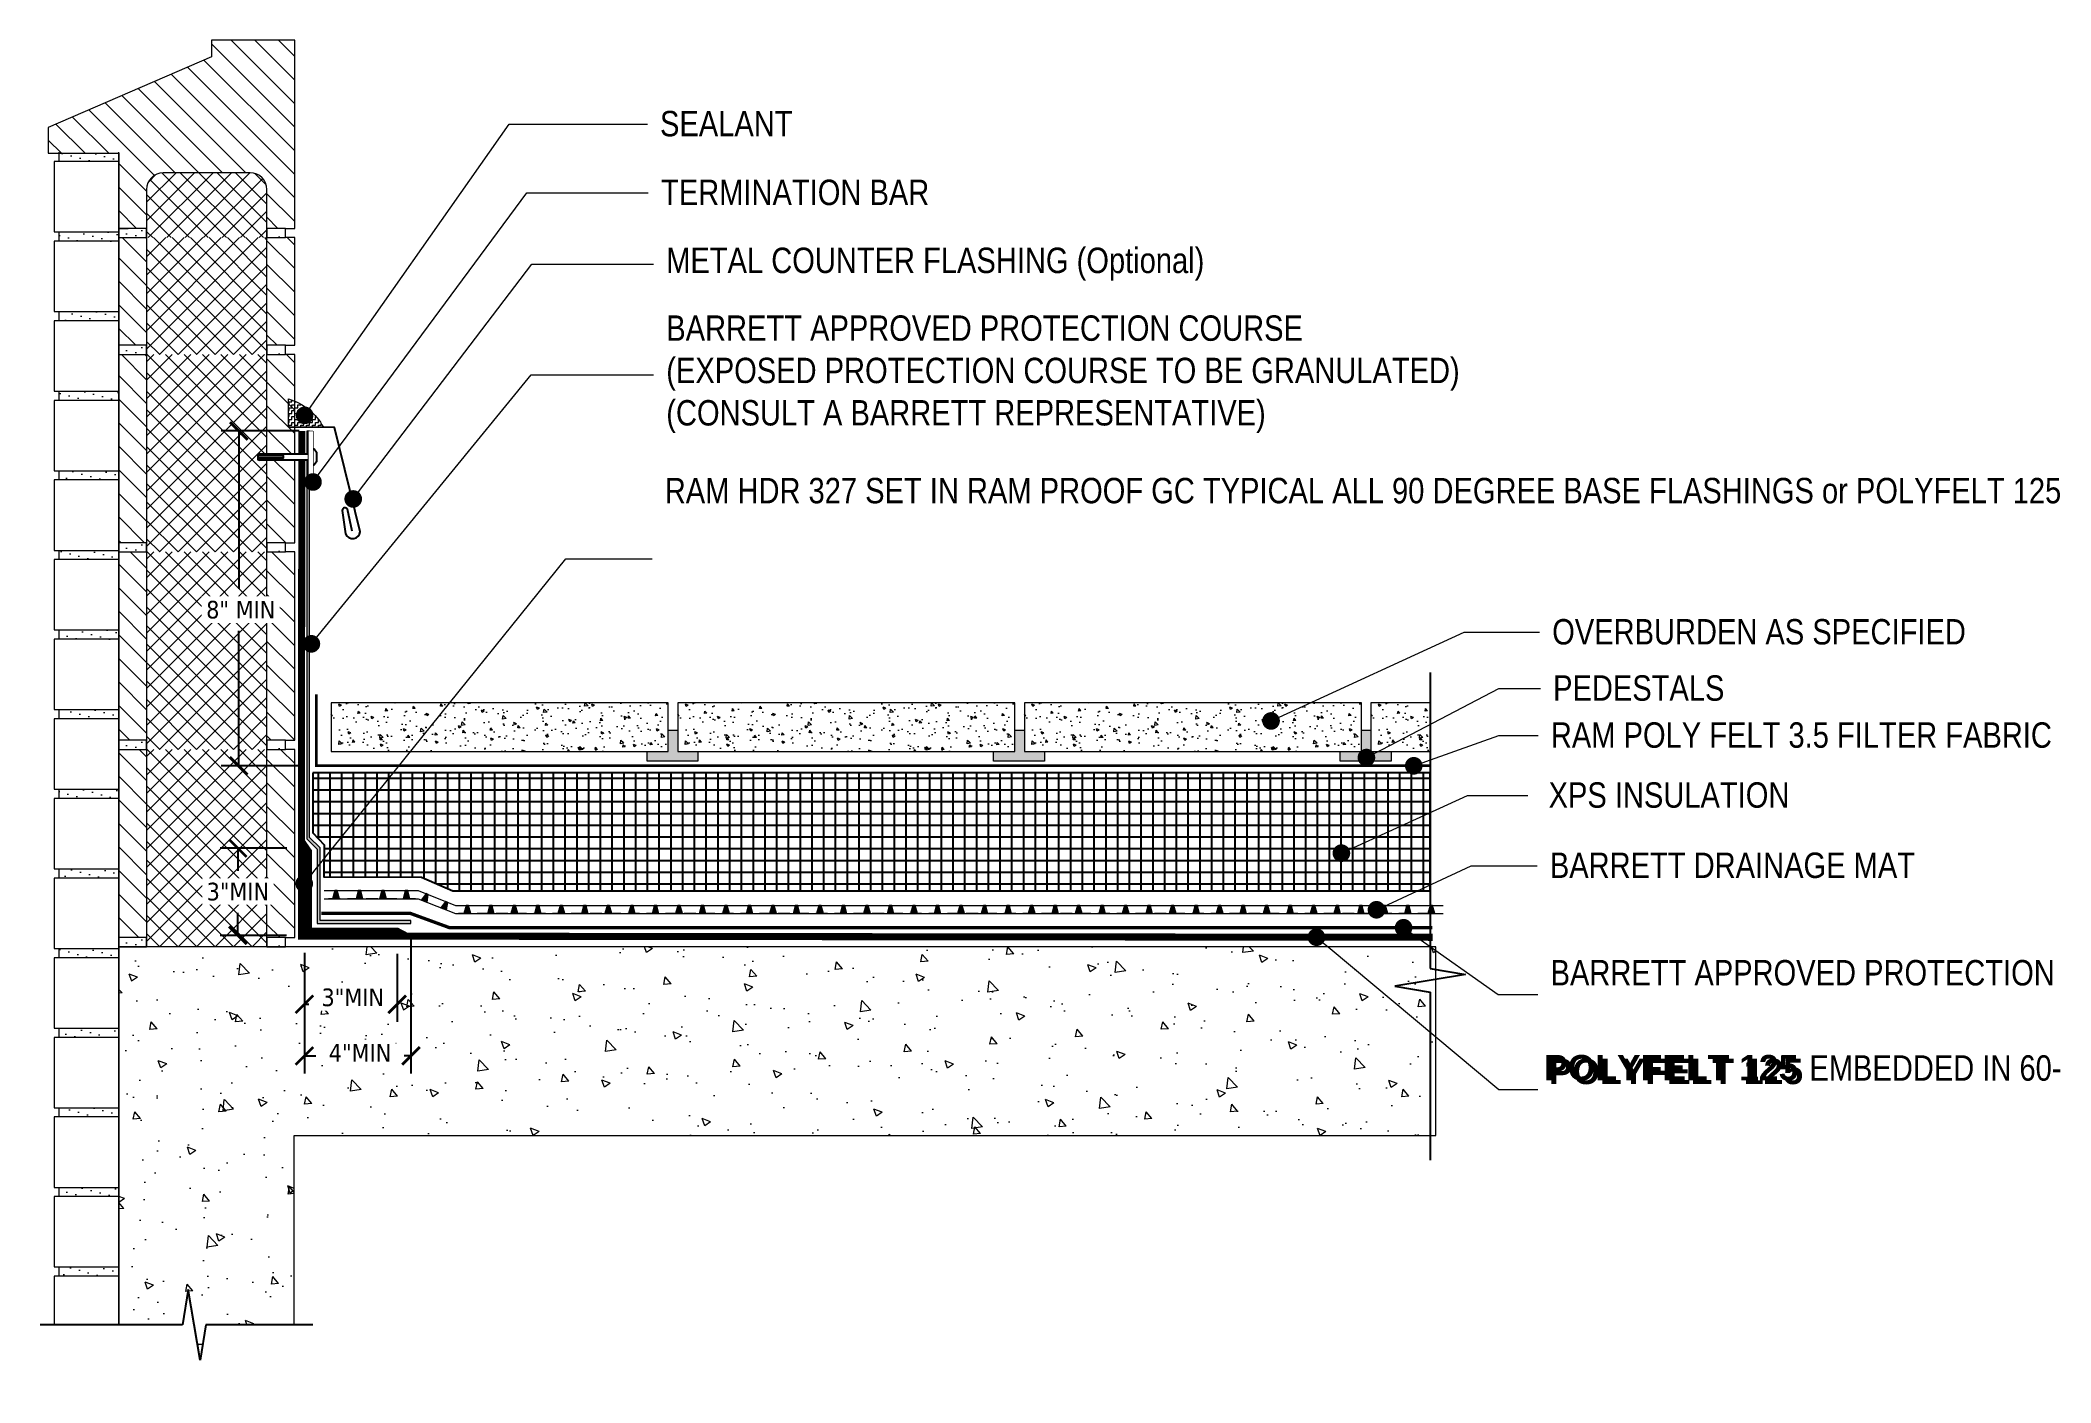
# Model space of a CAD drawing. Header units: inches. Extents: x 0 to 410, y 0 to 57.
# Drawn here: x 0 to 85.5, y 0 to 57.1 of the extents above; entities that cross this region are included whole.
import ezdxf
from ezdxf import colors
from ezdxf.entities.mleader import LeaderData, LeaderLine
from ezdxf.math import Vec2, Vec3

# ---------------------------------------------------------------- set-up
doc = ezdxf.new("R2010")
doc.units = ezdxf.units.IN
doc.header["$MEASUREMENT"] = 0
doc.set_wipeout_variables(frame=1)
for name, pattern in [('Dash', [0.25, 0.125, -0.125]), ('Dashed - Dense', [0.8, 0.5, -0.3]), ('Wipeout_Contour', [39.370079, 0, -39.370079])]:
    doc.linetypes.add(name, pattern=pattern)
for name, color, linetype, lineweight in [('Dimensions', 20, 'Continuous', 0), ('Drainage Mat', 191, 'Continuous', 0), ('Others', 190, 'Continuous', 0), ('RAM HDR 327', 63, 'Continuous', 0), ('Ram Mastic', 191, 'Continuous', 0), ('RAM POLY FELT 3.5 FILTER FABRIC.', 4, 'Dash', 0), ('RamProof SYSTEM MESH', 7, 'Continuous', 0), ('Text', 20, 'Continuous', 0)]:
    doc.layers.add(name, color=color, linetype=linetype, lineweight=lineweight)
for name, color, linetype in [('Fastener', 94, 'Continuous'), ('Insulation Border', 8, 'Continuous'), ('Insulation Foam', 9, 'Continuous')]:
    doc.layers.add(name, color=color, linetype=linetype)
doc.layers.add('Metal', color=7, linetype='Continuous', true_color=0x803345)
for name, color, linetype, lineweight, true_color in [('New_Drafting Fills_Pen_No__60', 7, 'Continuous', 0, 0x216123), ('Protection Course', 7, 'Dashed - Dense', 0, 0x216123), ('RamProof SYSTEM LIQUID', 140, 'Continuous', 0, 0x00bfff)]:
    doc.layers.add(name, color=color, linetype=linetype, lineweight=lineweight, true_color=true_color)
doc.styles.add('Annotative', font='tahoma.ttf')
doc.styles.get("Standard").update_dxf_attribs({"font": 'ARIALN.TTF'})
doc.dimstyles.new('Annotative', dxfattribs={"dimscale": 0, "dimtxt": 0.09375, "dimasz": 0.09375, "dimexe": 0.09375, "dimexo": 0.09375, "dimgap": 0.0625, "dimtad": 0, "dimtih": 1, "dimtoh": 1, "dimlfac": -1, "dimzin": 3, "dimdsep": 46, "dimlunit": 4, "dimtxsty": 'Annotative', "dimblk": 'ARCHTICK', "dimcen": 0.09, "dimclrd": 256, "dimclre": 256, "dimclrt": 256, "dimadec": 0, "dimazin": 2, "dimtfac": 1, "dimtix": 1, "dimtofl": 0, "dimtmove": 1, "dimatfit": 1, "dimldrblk": 'CLOSEDBLANK', "dimfxl": 1, "dimtfill": 1, "dimtolj": 1, "dimtzin": 0, "dimarcsym": 0})
pattern_1 = [(45, (364.19604, 4.7137), (-0.482183, 0.482183), [0, -0.393701]), (45, (364.09415, 5.09396), (-0.482183, 0.482183), [0, -0.393701])]
pattern_2 = [(135, (347.2423, -5.42285), (0.501099, 0.501099), [])]
pattern_3 = [(135, (347.2423, -5.42285), (0.392837, 0.392837), []), (225, (347.2423, -5.42285), (-0.392837, 0.392837), [])]
pattern_4 = [(135, (345.9923, -5.42285), (0.39775, 0.39775), [0, -0.375, 0, -0.5625]), (200, (345.9923, -4.17285), (-0.192386, 0.528577), [0, -0.275, 0, -0.475])]
pattern_5 = [(135, (345.9923, 2.97085), (0.39775, 0.39775), [0, -0.375, 0, -0.5625]), (200, (345.9923, 4.22085), (-0.192386, 0.528577), [0, -0.275, 0, -0.475])]
pattern_6 = [(135, (345.9923, 11.36455), (0.39775, 0.39775), [0, -0.375, 0, -0.5625]), (200, (345.9923, 12.61455), (-0.192386, 0.528577), [0, -0.275, 0, -0.475])]
pattern_7 = [(135, (345.9923, 19.75825), (0.39775, 0.39775), [0, -0.375, 0, -0.5625]), (200, (345.9923, 21.00825), (-0.192386, 0.528577), [0, -0.275, 0, -0.475])]
pattern_8 = [(135, (345.9923, 24.7319), (0.39775, 0.39775), [0, -0.375, 0, -0.5625]), (200, (345.9923, 25.9819), (-0.192386, 0.528577), [0, -0.275, 0, -0.475])]

msp = doc.modelspace()

# ---------------------------------------------------------------- texts
at = {"layer": 'RamProof SYSTEM LIQUID', "insert": (64.166, 13.778), "char_height": 1.08, "attachment_point": 1}
msp.add_mtext('{\\fArial|b1|i0|c0|p34;\\C140;\\c16760576;POLYFELT 125}', dxfattribs=at)
at = {"layer": 'RamProof SYSTEM MESH', "insert": (63.963, 13.939), "char_height": 1.08, "width": 12.67966, "attachment_point": 1}
msp.add_mtext('{\\fArial|b1|i0|c0|p34;POLYFELT 125}', dxfattribs=at)

# ---------------------------------------------------------------- blocks, each defined once
blk = doc.blocks.new('CI Tools Brick Wall Section[18]_2', base_point=(337.009, -22.818))
at = {"linetype": 'Continuous'}
for points in [[(339.765, 27.97), (339.765, 28.363), (337.206, 28.363), (337.206, 27.97)], [(339.765, 24.584), (339.765, 24.977), (337.206, 24.977), (337.206, 24.584)], [(339.765, 21.198), (339.765, 21.592), (337.206, 21.592), (337.206, 21.198)], [(339.765, 17.812), (339.765, 18.206), (337.206, 18.206), (337.206, 17.812)], [(339.765, 14.426), (339.765, 14.82), (337.206, 14.82), (337.206, 14.426)], [(339.765, 11.04), (339.765, 11.434), (337.206, 11.434), (337.206, 11.04)], [(339.765, 7.655), (339.765, 8.048), (337.206, 8.048), (337.206, 7.655)], [(339.765, 4.269), (339.765, 4.662), (337.206, 4.662), (337.206, 4.269)], [(339.765, 0.883), (339.765, 1.277), (337.206, 1.277), (337.206, 0.883)], [(339.765, -2.503), (339.765, -2.109), (337.206, -2.109), (337.206, -2.503)], [(339.765, -5.889), (339.765, -5.495), (337.206, -5.495), (337.206, -5.889)], [(339.765, -9.275), (339.765, -8.881), (337.206, -8.881), (337.206, -9.275)], [(339.765, -12.66), (339.765, -12.267), (337.206, -12.267), (337.206, -12.66)], [(339.765, -16.046), (339.765, -15.652), (337.206, -15.652), (337.206, -16.046)], [(339.765, -19.432), (339.765, -19.038), (337.206, -19.038), (337.206, -19.432)], [(339.765, -22.818), (339.765, -22.424), (337.206, -22.424), (337.206, -22.818)]]:
    blk.add_wipeout(points, dxfattribs=at).dxf.layer = 'Others'
at = {"layer": 'Others', "linetype": 'Continuous'}
h = blk.add_hatch(dxfattribs=at)
h.set_pattern_fill('PLASTER_0002', color=256, style=0, pattern_type=2)
h.set_pattern_definition(pattern_1)
h.paths.add_polyline_path([(339.765, 27.97), (339.765, 28.363), (337.206, 28.363), (337.206, 27.97)])
h = blk.add_hatch(dxfattribs=at)
h.set_pattern_fill('PLASTER_0002', color=256, style=0, pattern_type=2)
h.set_pattern_definition(pattern_1)
h.paths.add_polyline_path([(339.765, 24.584), (339.765, 24.977), (337.206, 24.977), (337.206, 24.584)])
h = blk.add_hatch(dxfattribs=at)
h.set_pattern_fill('PLASTER_0002', color=256, style=0, pattern_type=2)
h.set_pattern_definition(pattern_1)
h.paths.add_polyline_path([(339.765, 21.198), (339.765, 21.592), (337.206, 21.592), (337.206, 21.198)])
h = blk.add_hatch(dxfattribs=at)
h.set_pattern_fill('PLASTER_0002', color=256, style=0, pattern_type=2)
h.set_pattern_definition(pattern_1)
h.paths.add_polyline_path([(339.765, 17.812), (339.765, 18.206), (337.206, 18.206), (337.206, 17.812)])
h = blk.add_hatch(dxfattribs=at)
h.set_pattern_fill('PLASTER_0002', color=256, style=0, pattern_type=2)
h.set_pattern_definition(pattern_1)
h.paths.add_polyline_path([(339.765, 14.426), (339.765, 14.82), (337.206, 14.82), (337.206, 14.426)])
h = blk.add_hatch(dxfattribs=at)
h.set_pattern_fill('PLASTER_0002', color=256, style=0, pattern_type=2)
h.set_pattern_definition(pattern_1)
h.paths.add_polyline_path([(339.765, 11.04), (339.765, 11.434), (337.206, 11.434), (337.206, 11.04)])
h = blk.add_hatch(dxfattribs=at)
h.set_pattern_fill('PLASTER_0002', color=256, style=0, pattern_type=2)
h.set_pattern_definition(pattern_1)
h.paths.add_polyline_path([(339.765, 7.655), (339.765, 8.048), (337.206, 8.048), (337.206, 7.655)])
h = blk.add_hatch(dxfattribs=at)
h.set_pattern_fill('PLASTER_0002', color=256, style=0, pattern_type=2)
h.set_pattern_definition(pattern_1)
h.paths.add_polyline_path([(339.765, 4.269), (339.765, 4.662), (337.206, 4.662), (337.206, 4.269)])
h = blk.add_hatch(dxfattribs=at)
h.set_pattern_fill('PLASTER_0002', color=256, style=0, pattern_type=2)
h.set_pattern_definition(pattern_1)
h.paths.add_polyline_path([(339.765, 0.883), (339.765, 1.277), (337.206, 1.277), (337.206, 0.883)])
h = blk.add_hatch(dxfattribs=at)
h.set_pattern_fill('PLASTER_0002', color=256, style=0, pattern_type=2)
h.set_pattern_definition(pattern_1)
h.paths.add_polyline_path([(339.765, -2.503), (339.765, -2.109), (337.206, -2.109), (337.206, -2.503)])
h = blk.add_hatch(dxfattribs=at)
h.set_pattern_fill('PLASTER_0002', color=256, style=0, pattern_type=2)
h.set_pattern_definition(pattern_1)
h.paths.add_polyline_path([(339.765, -5.889), (339.765, -5.495), (337.206, -5.495), (337.206, -5.889)])
h = blk.add_hatch(dxfattribs=at)
h.set_pattern_fill('PLASTER_0002', color=256, style=0, pattern_type=2)
h.set_pattern_definition(pattern_1)
h.paths.add_polyline_path([(339.765, -9.275), (339.765, -8.881), (337.206, -8.881), (337.206, -9.275)])
h = blk.add_hatch(dxfattribs=at)
h.set_pattern_fill('PLASTER_0002', color=256, style=0, pattern_type=2)
h.set_pattern_definition(pattern_1)
h.paths.add_polyline_path([(339.765, -12.66), (339.765, -12.267), (337.206, -12.267), (337.206, -12.66)])
h = blk.add_hatch(dxfattribs=at)
h.set_pattern_fill('PLASTER_0002', color=256, style=0, pattern_type=2)
h.set_pattern_definition(pattern_1)
h.paths.add_polyline_path([(339.765, -16.046), (339.765, -15.652), (337.206, -15.652), (337.206, -16.046)])
h = blk.add_hatch(dxfattribs=at)
h.set_pattern_fill('PLASTER_0002', color=256, style=0, pattern_type=2)
h.set_pattern_definition(pattern_1)
h.paths.add_polyline_path([(339.765, -19.432), (339.765, -19.038), (337.206, -19.038), (337.206, -19.432)])
h = blk.add_hatch(dxfattribs=at)
h.set_pattern_fill('PLASTER_0002', color=256, style=0, pattern_type=2)
h.set_pattern_definition(pattern_1)
h.paths.add_polyline_path([(339.765, -22.818), (339.765, -22.424), (337.206, -22.424), (337.206, -22.818)])
for p, q in [((337.206, 28.363), (337.206, 27.97)), ((339.765, 27.97), (339.765, 28.363)), ((339.765, 27.97), (337.009, 27.97)), ((337.009, 27.97), (337.009, 24.977)), ((339.765, 24.977), (339.765, 27.97)), ((337.009, 24.977), (339.765, 24.977)), ((337.206, 24.977), (337.206, 24.584)), ((339.765, 24.584), (339.765, 24.977)), ((339.765, 24.584), (337.009, 24.584)), ((337.009, 24.584), (337.009, 21.592)), ((339.765, 21.592), (339.765, 24.584)), ((337.009, 21.592), (339.765, 21.592)), ((337.206, 21.592), (337.206, 21.198)), ((339.765, 21.198), (339.765, 21.592)), ((339.765, 21.198), (337.009, 21.198)), ((337.009, 21.198), (337.009, 18.206)), ((339.765, 18.206), (339.765, 21.198)), ((337.009, 18.206), (339.765, 18.206)), ((337.206, 18.206), (337.206, 17.812)), ((339.765, 17.812), (339.765, 18.206)), ((339.765, 17.812), (337.009, 17.812)), ((337.009, 17.812), (337.009, 14.82)), ((339.765, 14.82), (339.765, 17.812)), ((337.009, 14.82), (339.765, 14.82)), ((337.206, 14.82), (337.206, 14.426)), ((339.765, 14.426), (339.765, 14.82)), ((339.765, 14.426), (337.009, 14.426)), ((337.009, 14.426), (337.009, 11.434)), ((339.765, 11.434), (339.765, 14.426)), ((337.009, 11.434), (339.765, 11.434)), ((337.206, 11.434), (337.206, 11.04)), ((339.765, 11.04), (339.765, 11.434)), ((339.765, 11.04), (337.009, 11.04)), ((337.009, 11.04), (337.009, 8.048)), ((339.765, 8.048), (339.765, 11.04)), ((337.009, 8.048), (339.765, 8.048)), ((337.206, 8.048), (337.206, 7.655)), ((339.765, 7.655), (339.765, 8.048)), ((339.765, 7.655), (337.009, 7.655)), ((337.009, 7.655), (337.009, 4.662)), ((339.765, 4.662), (339.765, 7.655)), ((337.009, 4.662), (339.765, 4.662)), ((337.206, 4.662), (337.206, 4.269)), ((339.765, 4.269), (339.765, 4.662)), ((339.765, 4.269), (337.009, 4.269)), ((337.009, 4.269), (337.009, 1.277)), ((339.765, 1.277), (339.765, 4.269)), ((337.009, 1.277), (339.765, 1.277)), ((339.765, 0.883), (337.009, 0.883)), ((337.009, 0.883), (337.009, -2.109)), ((337.206, 1.277), (337.206, 0.883)), ((339.765, 0.883), (339.765, 1.277)), ((339.765, -2.109), (339.765, 0.883)), ((337.009, -2.109), (339.765, -2.109)), ((339.765, -2.503), (337.009, -2.503)), ((337.009, -2.503), (337.009, -5.495)), ((337.206, -2.109), (337.206, -2.503)), ((339.765, -2.503), (339.765, -2.109)), ((339.765, -5.495), (339.765, -2.503)), ((337.009, -5.495), (339.765, -5.495)), ((339.765, -5.889), (337.009, -5.889)), ((337.009, -5.889), (337.009, -8.881)), ((337.206, -5.495), (337.206, -5.889)), ((339.765, -5.889), (339.765, -5.495)), ((339.765, -8.881), (339.765, -5.889)), ((337.009, -8.881), (339.765, -8.881)), ((339.765, -9.275), (337.009, -9.275)), ((337.009, -9.275), (337.009, -12.267)), ((337.206, -8.881), (337.206, -9.275)), ((339.765, -9.275), (339.765, -8.881)), ((339.765, -12.267), (339.765, -9.275)), ((337.009, -12.267), (339.765, -12.267)), ((339.765, -12.66), (337.009, -12.66)), ((337.009, -12.66), (337.009, -15.652)), ((337.206, -12.267), (337.206, -12.66)), ((339.765, -12.66), (339.765, -12.267)), ((339.765, -15.652), (339.765, -12.66)), ((337.009, -15.652), (339.765, -15.652)), ((339.765, -16.046), (337.009, -16.046)), ((337.009, -16.046), (337.009, -19.038)), ((337.206, -15.652), (337.206, -16.046)), ((339.765, -16.046), (339.765, -15.652)), ((339.765, -19.038), (339.765, -16.046)), ((337.009, -19.038), (339.765, -19.038)), ((339.765, -19.432), (337.009, -19.432)), ((337.009, -19.432), (337.009, -22.424)), ((337.206, -19.038), (337.206, -19.432)), ((339.765, -19.432), (339.765, -19.038)), ((339.765, -22.424), (339.765, -19.432)), ((337.009, -22.424), (339.765, -22.424)), ((337.206, -22.424), (337.206, -22.818)), ((339.765, -22.818), (339.765, -22.424))]:
    blk.add_line(p, q, dxfattribs=at)
blk = doc.blocks.new('CI Tools Conc Block Section[19]_2', base_point=(347.242, -5.423))
at = {"layer": 'Others', "linetype": 'Continuous'}
h = blk.add_hatch(dxfattribs=at)
h.set_pattern_fill('MASONRY___STRUCTURAL___C_20', color=256, style=0, pattern_type=2)
h.set_pattern_definition(pattern_2)
h.paths.add_polyline_path([(347.242, 25.126), (347.242, 33.126), (343.699, 33.126), (343.699, 32.417), (336.762, 29.417), (336.762, 28.317), (339.762, 28.317), (339.762, 25.126), (340.156, 25.126), (340.943, 25.126), (340.943, 26.779, -0.414214), (341.652, 27.488), (345.353, 27.488, -0.414214), (346.061, 26.779), (346.061, 25.126), (346.849, 25.126)])
h = blk.add_hatch(dxfattribs=at)
h.set_pattern_fill('BLOCK___CONCRETE_0002', color=256, style=0, pattern_type=2)
h.set_pattern_definition(pattern_3)
h.paths.add_polyline_path([(346.061, 24.732), (346.061, 26.779, 0.414214), (345.353, 27.488), (341.652, 27.488, 0.414214), (340.943, 26.779), (340.943, 24.732)])
h = blk.add_hatch(dxfattribs=at)
h.set_pattern_fill('MASONRY___MORTAR_0002', color=256, style=0, pattern_type=2)
h.set_pattern_definition(pattern_8)
h.paths.add_polyline_path([(340.943, 24.732), (340.943, 25.126), (339.762, 25.126), (339.762, 24.732)])
h = blk.add_hatch(dxfattribs=at)
h.set_pattern_fill('MASONRY___MORTAR_0002', color=256, style=0, pattern_type=2)
h.set_pattern_definition(pattern_8)
h.paths.add_polyline_path([(346.849, 24.732), (346.849, 25.126), (346.061, 25.126), (346.061, 24.732)])
h = blk.add_hatch(dxfattribs=at)
h.set_pattern_fill('MASONRY___STRUCTURAL___C_20', color=256, style=0, pattern_type=2)
h.set_pattern_definition(pattern_2)
h.paths.add_polyline_path([(340.943, 24.732), (339.762, 24.732), (339.762, 20.152), (340.943, 20.152)])
h = blk.add_hatch(dxfattribs=at)
h.set_pattern_fill('BLOCK___CONCRETE_0002', color=256, style=0, pattern_type=2)
h.set_pattern_definition([(135, (347.2423, 19.75825), (0.392837, 0.392837), []), (225, (347.2423, 19.75825), (-0.392837, 0.392837), [])])
h.paths.add_polyline_path([(346.061, 24.732), (340.943, 24.732), (340.943, 19.758), (346.061, 19.758)])
h = blk.add_hatch(dxfattribs=at)
h.set_pattern_fill('MASONRY___STRUCTURAL___C_20', color=256, style=0, pattern_type=2)
h.set_pattern_definition(pattern_2)
h.paths.add_polyline_path([(347.242, 24.732), (346.849, 24.732), (346.061, 24.732), (346.061, 20.152), (346.849, 20.152), (347.242, 20.152)])
h = blk.add_hatch(dxfattribs=at)
h.set_pattern_fill('MASONRY___MORTAR_0002', color=256, style=0, pattern_type=2)
h.set_pattern_definition(pattern_7)
h.paths.add_polyline_path([(340.943, 19.758), (340.943, 20.152), (339.762, 20.152), (339.762, 19.758)])
h = blk.add_hatch(dxfattribs=at)
h.set_pattern_fill('MASONRY___STRUCTURAL___C_20', color=256, style=0, pattern_type=2)
h.set_pattern_definition(pattern_2)
h.paths.add_polyline_path([(340.943, 19.758), (339.762, 19.758), (339.762, 11.758), (340.943, 11.758)])
h = blk.add_hatch(dxfattribs=at)
h.set_pattern_fill('BLOCK___CONCRETE_0002', color=256, style=0, pattern_type=2)
h.set_pattern_definition([(135, (347.2423, 11.36455), (0.392837, 0.392837), []), (225, (347.2423, 11.36455), (-0.392837, 0.392837), [])])
h.paths.add_polyline_path([(346.061, 19.758), (340.943, 19.758), (340.943, 11.365), (346.061, 11.365)])
h = blk.add_hatch(dxfattribs=at)
h.set_pattern_fill('MASONRY___MORTAR_0002', color=256, style=0, pattern_type=2)
h.set_pattern_definition(pattern_7)
h.paths.add_polyline_path([(346.849, 19.758), (346.849, 20.152), (346.061, 20.152), (346.061, 19.758)])
h = blk.add_hatch(dxfattribs=at)
h.set_pattern_fill('MASONRY___STRUCTURAL___C_20', color=256, style=0, pattern_type=2)
h.set_pattern_definition(pattern_2)
h.paths.add_polyline_path([(347.242, 19.758), (346.849, 19.758), (346.061, 19.758), (346.061, 11.758), (346.849, 11.758), (347.242, 11.758)])
h = blk.add_hatch(dxfattribs=at)
h.set_pattern_fill('MASONRY___MORTAR_0002', color=256, style=0, pattern_type=2)
h.set_pattern_definition(pattern_6)
h.paths.add_polyline_path([(340.943, 11.365), (340.943, 11.758), (339.762, 11.758), (339.762, 11.365)])
h = blk.add_hatch(dxfattribs=at)
h.set_pattern_fill('MASONRY___STRUCTURAL___C_20', color=256, style=0, pattern_type=2)
h.set_pattern_definition(pattern_2)
h.paths.add_polyline_path([(340.943, 11.365), (339.762, 11.365), (339.762, 3.365), (340.943, 3.365)])
h = blk.add_hatch(dxfattribs=at)
h.set_pattern_fill('BLOCK___CONCRETE_0002', color=256, style=0, pattern_type=2)
h.set_pattern_definition([(135, (347.2423, 2.97085), (0.392837, 0.392837), []), (225, (347.2423, 2.97085), (-0.392837, 0.392837), [])])
h.paths.add_polyline_path([(346.061, 11.365), (340.943, 11.365), (340.943, 2.971), (346.061, 2.971)])
h = blk.add_hatch(dxfattribs=at)
h.set_pattern_fill('MASONRY___MORTAR_0002', color=256, style=0, pattern_type=2)
h.set_pattern_definition(pattern_6)
h.paths.add_polyline_path([(346.849, 11.365), (346.849, 11.758), (346.061, 11.758), (346.061, 11.365)])
h = blk.add_hatch(dxfattribs=at)
h.set_pattern_fill('MASONRY___STRUCTURAL___C_20', color=256, style=0, pattern_type=2)
h.set_pattern_definition(pattern_2)
h.paths.add_polyline_path([(347.242, 11.365), (346.849, 11.365), (346.061, 11.365), (346.061, 3.365), (346.849, 3.365), (347.242, 3.365)])
h = blk.add_hatch(dxfattribs=at)
h.set_pattern_fill('MASONRY___MORTAR_0002', color=256, style=0, pattern_type=2)
h.set_pattern_definition(pattern_5)
h.paths.add_polyline_path([(340.943, 2.971), (340.943, 3.365), (339.762, 3.365), (339.762, 2.971)])
h = blk.add_hatch(dxfattribs=at)
h.set_pattern_fill('MASONRY___STRUCTURAL___C_20', color=256, style=0, pattern_type=2)
h.set_pattern_definition(pattern_2)
h.paths.add_polyline_path([(340.943, 2.971), (339.762, 2.971), (339.762, -5.029), (340.943, -5.029)])
h = blk.add_hatch(dxfattribs=at)
h.set_pattern_fill('BLOCK___CONCRETE_0002', color=256, style=0, pattern_type=2)
h.set_pattern_definition(pattern_3)
h.paths.add_polyline_path([(346.061, 2.971), (340.943, 2.971), (340.943, -5.423), (346.061, -5.423)])
h = blk.add_hatch(dxfattribs=at)
h.set_pattern_fill('MASONRY___MORTAR_0002', color=256, style=0, pattern_type=2)
h.set_pattern_definition(pattern_5)
h.paths.add_polyline_path([(346.849, 2.971), (346.849, 3.365), (346.061, 3.365), (346.061, 2.971)])
h = blk.add_hatch(dxfattribs=at)
h.set_pattern_fill('MASONRY___STRUCTURAL___C_20', color=256, style=0, pattern_type=2)
h.set_pattern_definition(pattern_2)
h.paths.add_polyline_path([(347.242, 2.971), (346.849, 2.971), (346.061, 2.971), (346.061, -5.029), (346.849, -5.029), (347.242, -5.029)])
h = blk.add_hatch(dxfattribs=at)
h.set_pattern_fill('MASONRY___MORTAR_0002', color=256, style=0, pattern_type=2)
h.set_pattern_definition(pattern_4)
h.paths.add_polyline_path([(340.943, -5.423), (340.943, -5.029), (339.762, -5.029), (339.762, -5.423)])
h = blk.add_hatch(dxfattribs=at)
h.set_pattern_fill('MASONRY___MORTAR_0002', color=256, style=0, pattern_type=2)
h.set_pattern_definition(pattern_4)
h.paths.add_polyline_path([(346.849, -5.423), (346.849, -5.029), (346.061, -5.029), (346.061, -5.423)])
for p, q in [((347.242, 33.126), (343.699, 33.126)), ((343.699, 33.126), (343.699, 32.417)), ((347.242, 25.126), (347.242, 33.126)), ((343.699, 32.417), (336.762, 29.417)), ((336.762, 29.417), (336.762, 28.317)), ((336.762, 28.317), (339.762, 28.317)), ((339.762, 28.317), (339.762, 25.126)), ((345.353, 27.488), (341.652, 27.488)), ((340.943, 26.779), (340.943, 24.732)), ((346.061, 24.732), (346.061, 26.779)), ((339.762, 25.126), (340.156, 25.126)), ((346.849, 25.126), (347.242, 25.126)), ((339.762, 24.732), (339.762, 20.152)), ((340.943, 24.732), (340.943, 19.758)), ((346.061, 19.758), (346.061, 24.732)), ((347.242, 24.732), (346.849, 24.732)), ((347.242, 20.152), (347.242, 24.732)), ((339.762, 19.758), (339.762, 11.758)), ((340.943, 19.758), (340.943, 11.365)), ((346.061, 11.365), (346.061, 19.758)), ((346.849, 20.152), (347.242, 20.152)), ((347.242, 19.758), (346.849, 19.758)), ((347.242, 11.758), (347.242, 19.758)), ((339.762, 11.365), (339.762, 3.365)), ((340.943, 11.365), (340.943, 2.971)), ((346.061, 2.971), (346.061, 11.365)), ((346.849, 11.758), (347.242, 11.758)), ((347.242, 11.365), (346.849, 11.365)), ((347.242, 3.365), (347.242, 11.365)), ((339.762, 2.971), (339.762, -5.029)), ((340.943, 2.971), (340.943, -5.423)), ((346.061, -5.423), (346.061, 2.971)), ((346.849, 3.365), (347.242, 3.365)), ((347.242, 2.971), (346.849, 2.971)), ((347.242, -5.029), (347.242, 2.971)), ((346.849, -5.029), (347.242, -5.029))]:
    blk.add_line(p, q, dxfattribs=at)
at = {"layer": 'Others', "linetype": 'Continuous', "flags": 128}
for points in [[(340.943, 24.732), (340.943, 25.126), (339.762, 25.126), (339.762, 24.732)], [(346.849, 24.732), (346.849, 25.126), (346.061, 25.126), (346.061, 24.732)], [(340.943, 19.758), (340.943, 20.152), (339.762, 20.152), (339.762, 19.758)], [(346.849, 19.758), (346.849, 20.152), (346.061, 20.152), (346.061, 19.758)], [(340.943, 11.365), (340.943, 11.758), (339.762, 11.758), (339.762, 11.365)], [(346.849, 11.365), (346.849, 11.758), (346.061, 11.758), (346.061, 11.365)], [(340.943, 2.971), (340.943, 3.365), (339.762, 3.365), (339.762, 2.971)], [(346.849, 2.971), (346.849, 3.365), (346.061, 3.365), (346.061, 2.971)], [(340.943, -5.423), (340.943, -5.029), (339.762, -5.029), (339.762, -5.423)], [(346.849, -5.423), (346.849, -5.029), (346.061, -5.029), (346.061, -5.423)]]:
    blk.add_lwpolyline(points, close=True, dxfattribs=at)
at = {"layer": 'Others', "linetype": 'Continuous'}
for centre, start, end in [((341.652, 26.779), 90, 180), ((345.353, 26.779), 0, 90)]:
    blk.add_arc(centre, 0.709, start, end, dxfattribs=at)
blk = doc.blocks.new('*U20')
at = {"layer": 'Drainage Mat'}
h = blk.add_hatch(color=256, dxfattribs=at)
h.dxf.hatch_style = 1
h.paths.add_polyline_path([(0.5, 0.343), (0.447, 0.343), (0.355, 0), (0.5, 0), (0.645, 0), (0.553, 0.343)])
at = {"layer": 'Drainage Mat', "linetype": 'Continuous'}
for points in [[(0, 0.343), (1, 0.343)], [(0, 0), (1, 0)]]:
    blk.add_lwpolyline(points, dxfattribs=at)
blk.add_lwpolyline([(0.5, 0.343), (0.447, 0.343), (0.355, 0), (0.5, 0), (0.645, 0), (0.553, 0.343)], close=True, dxfattribs=at)
blk = doc.blocks.new('*U17')
at = {"layer": 'New_Drafting Fills_Pen_No__60', "color": 0, "linetype": 'ByBlock', "lineweight": -2, "transparency": 16777216}
for p in [(12.08, 20.585), (13.08, 20.585), (14.08, 20.585), (15.08, 20.585)]:
    blk.add_blockref('*U20', p, dxfattribs=at)
blk = doc.blocks.new('*U18')
at = {"layer": 'Drainage Mat'}
h = blk.add_hatch(color=256, dxfattribs=at)
h.dxf.hatch_style = 1
h.paths.add_polyline_path([(0.5, 0.343), (0.447, 0.343), (0.355, 0), (0.5, 0), (0.645, 0), (0.553, 0.343)])
at = {"layer": 'Drainage Mat', "linetype": 'Continuous'}
for points in [[(0, 0.343), (1, 0.343)], [(0, 0), (1, 0)]]:
    blk.add_lwpolyline(points, dxfattribs=at)
blk.add_lwpolyline([(0.5, 0.343), (0.447, 0.343), (0.355, 0), (0.5, 0), (0.645, 0), (0.553, 0.343)], close=True, dxfattribs=at)
blk = doc.blocks.new('*U19')
at = {"layer": 'New_Drafting Fills_Pen_No__60', "color": 0, "linetype": 'ByBlock', "lineweight": -2, "transparency": 16777216}
for p in [(17.667, 19.952), (18.667, 19.952), (19.667, 19.952), (20.667, 19.952), (21.667, 19.952), (22.667, 19.952), (23.667, 19.952), (24.667, 19.952), (25.667, 19.952), (26.667, 19.952), (27.667, 19.952), (28.667, 19.952), (29.667, 19.952), (30.667, 19.952), (31.667, 19.952), (32.667, 19.952), (33.667, 19.952), (34.667, 19.952), (35.667, 19.952), (36.667, 19.952), (37.667, 19.952), (38.667, 19.952), (39.667, 19.952), (40.667, 19.952), (41.667, 19.952), (42.667, 19.952), (43.667, 19.952), (44.667, 19.952), (45.667, 19.952), (46.667, 19.952), (47.667, 19.952), (48.667, 19.952), (49.667, 19.952), (50.667, 19.952), (51.667, 19.952), (52.667, 19.952), (53.667, 19.952), (54.667, 19.952), (55.667, 19.952), (56.667, 19.952), (57.667, 19.952), (58.667, 19.952)]:
    blk.add_blockref('*U18', p, dxfattribs=at)
blk = doc.blocks.new('zamac')
blk.add_wipeout([(-2.344, 0.117), (-2.266, 0.137), (0, 0.137), (0, -0.137), (-2.266, -0.137), (-2.344, -0.117)])
at = {"color": 0, "linetype": 'Continuous', "ltscale": 1.75}
for points in [[(-2.266, 0.039), (-2.266, 0.137), (-2.344, 0.117), (-2.344, -0.117), (-2.266, -0.137), (-2.266, -0.039)], [(-2.344, -0.039), (-1.25, -0.039), (-1.25, 0.039), (-2.344, 0.039)], [(-2.266, 0.137), (0, 0.137)], [(0, -0.137), (-2.266, -0.137)]]:
    blk.add_lwpolyline(points, dxfattribs=at)
blk.add_lwpolyline([(0, -0.352), (0, 0.352), (0.02, 0.352, -0.236068), (0.051, 0.336), (0.148, 0.206, -0.162278), (0.156, 0.182), (0.156, -0.182, -0.162278), (0.148, -0.206), (0.051, -0.336, -0.236068), (0.02, -0.352)], format="xyb", close=True, dxfattribs=at)
blk = doc.blocks.new('flat term')
at = {"layer": 'Fastener'}
blk.add_blockref('zamac', (476.018, 15.024), dxfattribs=at)
at = {"layer": 'Drainage Mat'}
blk.add_lwpolyline([(476.018, 13.957), (475.831, 13.957), (475.831, 16.118), (476.018, 16.118)], close=True, dxfattribs=at)
blk.add_wipeout([(476.018, 13.957), (475.831, 13.957), (475.831, 16.118), (476.018, 16.118)]).dxf.layer = 'Fastener'
blk = doc.blocks.new('_ArchTick')
at = {"color": 0, "linetype": 'ByBlock', "const_width": 0.15}
blk.add_lwpolyline([(-0.5, -0.5), (0.5, 0.5)], dxfattribs=at)
blk = doc.blocks.new('*D21')
at = {"layer": 'Defpoints', "color": 0, "transparency": 16777216}
for p in [(11.233, 22.734), (8.407, 19.026), (11.231, 19.026)]:
    blk.add_point(p, dxfattribs=at)
at = {"layer": 'Dimensions', "lineweight": -2, "transparency": 16777216}
for p, q in [((10.483, 22.734), (7.657, 22.734)), ((8.407, 22.734), (8.407, 21.77)), ((8.407, 19.026), (8.407, 19.989)), ((10.481, 19.026), (7.657, 19.026))]:
    blk.add_line(p, q, dxfattribs=at)
at = {"layer": 'Dimensions', "lineweight": -2, "transparency": 16777216, "xscale": 0.75, "yscale": 0.75, "zscale": 0.75}
for p, rotation in [((8.407, 22.734), 90), ((8.407, 19.026), 270)]:
    blk.add_blockref('_ArchTick', p, dxfattribs=dict(at, rotation=rotation))
at = {"layer": 'Dimensions', "transparency": 16777216, "insert": (8.407, 20.88), "char_height": 0.75, "attachment_point": 5, "style": 'Annotative', "bg_fill": 3, "box_fill_scale": 1.25, "bg_fill_color": 256, "bg_fill_true_color": 13158600, "bg_fill_transparency": 0}
blk.add_mtext('\\A1;3"MIN', dxfattribs=at)
blk = doc.blocks.new('_ClosedBlank')
at = {"color": 0, "linetype": 'ByBlock', "lineweight": -2}
for p, q in [((-1, 0.17), (0, 0)), ((-1, 0.17), (-1, -0.17)), ((0, 0), (-1, -0.17))]:
    blk.add_line(p, q, dxfattribs=at)
blk = doc.blocks.new('*D22')
at = {"layer": 'Defpoints', "color": 0, "transparency": 16777216}
for p in [(11.24, 19.038), (15.769, 19.591), (15.769, 13.901)]:
    blk.add_point(p, dxfattribs=at)
at = {"layer": 'Dimensions', "lineweight": -2, "transparency": 16777216}
for p, q in [((15.769, 18.841), (15.769, 13.151)), ((11.24, 18.288), (11.24, 13.151)), ((11.24, 13.901), (11.727, 13.901)), ((15.769, 13.901), (15.476, 13.901))]:
    blk.add_line(p, q, dxfattribs=at)
at = {"layer": 'Dimensions', "transparency": 16777216, "insert": (13.601, 14.033), "char_height": 0.75, "attachment_point": 5, "style": 'Annotative', "bg_fill": 3, "box_fill_scale": 1.25, "bg_fill_color": 256, "bg_fill_true_color": 13158600, "bg_fill_transparency": 0}
blk.add_mtext('\\A1;4"MIN', dxfattribs=at)
at = {"layer": 'Dimensions', "lineweight": -2, "transparency": 16777216, "xscale": 0.75, "yscale": 0.75, "zscale": 0.75, "rotation": 180}
blk.add_blockref('_ArchTick', (11.24, 13.901), dxfattribs=at)
at = {"layer": 'Dimensions', "lineweight": -2, "transparency": 16777216, "xscale": 0.75, "yscale": 0.75, "zscale": 0.75}
blk.add_blockref('_ArchTick', (15.769, 13.901), dxfattribs=at)
blk = doc.blocks.new('*D23')
at = {"layer": 'Defpoints', "color": 0, "transparency": 16777216}
for p in [(11.24, 19.038), (15.184, 18.99)]:
    blk.add_point(p, dxfattribs=at)
at = {"layer": 'Dimensions', "lineweight": -2, "transparency": 16777216}
for p, q in [((11.24, 18.288), (11.24, 15.344)), ((15.184, 18.24), (15.184, 15.344)), ((11.24, 16.094), (11.432, 16.094)), ((15.184, 16.094), (15.152, 16.094))]:
    blk.add_line(p, q, dxfattribs=at)
at = {"layer": 'Dimensions', "transparency": 16777216, "insert": (13.292, 16.382), "char_height": 0.75, "attachment_point": 5, "style": 'Annotative', "bg_fill": 3, "box_fill_scale": 1.25, "bg_fill_color": 256, "bg_fill_true_color": 13158600, "bg_fill_transparency": 0}
blk.add_mtext('\\A1;3"MIN', dxfattribs=at)
at = {"layer": 'Defpoints', "color": 0, "transparency": 16777216}
blk.add_point((15.184, 16.094), dxfattribs=at)
at = {"layer": 'Dimensions', "lineweight": -2, "transparency": 16777216, "xscale": 0.75, "yscale": 0.75, "zscale": 0.75, "rotation": 180}
blk.add_blockref('_ArchTick', (11.24, 16.094), dxfattribs=at)
at = {"layer": 'Dimensions', "lineweight": -2, "transparency": 16777216, "xscale": 0.75, "yscale": 0.75, "zscale": 0.75}
blk.add_blockref('_ArchTick', (15.184, 16.094), dxfattribs=at)
blk = doc.blocks.new('*D24')
at = {"layer": 'Defpoints', "color": 0, "transparency": 16777216}
for p in [(8.448, 40.472), (11.763, 40.472), (11.742, 26.235)]:
    blk.add_point(p, dxfattribs=at)
at = {"layer": 'Text', "lineweight": -2, "transparency": 16777216}
for p, q in [((11.013, 40.472), (7.698, 40.472)), ((8.448, 40.472), (8.448, 33.759)), ((8.448, 26.235), (8.448, 31.975)), ((10.992, 26.235), (7.698, 26.235))]:
    blk.add_line(p, q, dxfattribs=at)
at = {"layer": 'Text', "lineweight": -2, "transparency": 16777216, "xscale": 0.75, "yscale": 0.75, "zscale": 0.75}
for p, rotation in [((8.448, 40.472), 90), ((8.448, 26.235), 270)]:
    blk.add_blockref('_ArchTick', p, dxfattribs=dict(at, rotation=rotation))
at = {"layer": 'Text', "transparency": 16777216, "insert": (8.528, 32.867), "char_height": 0.75, "attachment_point": 5, "style": 'Annotative', "bg_fill": 3, "box_fill_scale": 1.25, "bg_fill_color": 256, "bg_fill_true_color": 13158600, "bg_fill_transparency": 0}
blk.add_mtext('\\A1;8" MIN', dxfattribs=at)
blk = doc.blocks.new('_Dot')
at = {"color": 0, "linetype": 'ByBlock', "lineweight": -2}
blk.add_line((-0.5, 0), (-1, 0), dxfattribs=at)
at = {"color": 0, "linetype": 'ByBlock', "const_width": 0.5}
blk.add_lwpolyline([(-0.25, 0, 1), (0.25, 0, 1)], format="xyb", close=True, dxfattribs=at)

# ---------------------------------------------------------------- hatches: boundary and pattern name
at = {"layer": 'Drainage Mat'}
h = msp.add_hatch(color=256, dxfattribs=at)
h.dxf.hatch_style = 1
h.paths.add_polyline_path([(16.458, 20.778), (16.409, 20.798), (16.212, 20.533), (16.327, 20.487), (16.452, 20.437), (16.507, 20.759)])
h = msp.add_hatch(color=256, dxfattribs=at)
h.dxf.hatch_style = 1
h.paths.add_polyline_path([(17.287, 20.447), (17.238, 20.466), (17.041, 20.201), (17.156, 20.156), (17.281, 20.106), (17.336, 20.427)])
at = {"layer": 'Insulation Foam'}
h = msp.add_hatch(dxfattribs=at)
h.set_pattern_fill('NET', color=256, scale=4)
h.set_pattern_definition([(0, (-336.6683, 23.7121), (0, 0.5), []), (90, (-336.6683, 23.7121), (-0.5, 3e-17), [])])
h.paths.add_polyline_path([(11.595, 25.942), (11.59, 23.383), (12.073, 22.869), (12.07, 21.509), (16.224, 21.5), (17.554, 20.913), (59.116, 20.913), (59.116, 25.942)])
at = {"layer": 'Others'}
h = msp.add_hatch(dxfattribs=at)
h.set_pattern_fill('CONCRETE___STRUCTURAL_0002', color=256, style=0, pattern_type=2)
h.set_pattern_definition([(130, (18.0693, 27.6485), (1.17164, 0.10251), [0.12251, -1.34764]), (185, (18.0693, 27.6485), (0.22665, 1.2287), [0.09801, -1.07811]), (79.549, (17.9716, 27.64), (-0.945, 1.1262), [0.10412, -1.14531]), (133.816, (18.0693, 27.9752), (1.74334, 0.27037), [0.18377, -2.02145]), (83.364, (17.924, 27.9527), (-1.52677, 1.59122), [0.15618, -1.71797]), (188.816, (18.0693, 27.9752), (-1.52677, 1.59122), [0.147, -1.61716]), (159, (17.9059, 27.8935), (0.97505, 0.65768), [0.12251, -1.34764]), (214, (17.9059, 27.8935), (-0.39745, 1.18453), [0.09801, -1.07811]), (108.549, (17.8247, 27.8387), (-1.3725, 0.52685), [0.10412, -1.14531]), (142.5, (18.06927, 27.6485), (-0.019863, 0.543781), [0, -1.06504, 0, -1.094443, 0, -1.082192]), (172.5, (18.06927, 27.6485), (-0.429723, 0.64427), [0, -0.623996, 0, -1.040538, 0, -0.412458]), (212.5, (18.43354, 27.6485), (0.871998, 0.036843), [0, -0.408374, 0, -1.27413, 0, -1.69067]), (222.5, (18.5969, 27.6485), (-0.95263, 0.16352), [0, -0.530887, 0, -0.84615, 0, -1.20062])])
h.paths.add_polyline_path([(26.713, 28.917), (12.38, 28.917), (12.38, 26.839), (26.713, 26.839)])
h = msp.add_hatch(dxfattribs=at)
h.set_pattern_fill('CONCRETE___STRUCTURAL_0002', color=256, style=0, pattern_type=2)
h.set_pattern_definition([(130, (32.8096, 27.6485), (1.17164, 0.10251), [0.12251, -1.34764]), (185, (32.8096, 27.6485), (0.22665, 1.2287), [0.09801, -1.07811]), (79.549, (32.712, 27.64), (-0.945, 1.1262), [0.10412, -1.14531]), (133.816, (32.8096, 27.9752), (1.74334, 0.27037), [0.18377, -2.02145]), (83.364, (32.6643, 27.9527), (-1.52677, 1.59122), [0.15618, -1.71797]), (188.816, (32.8096, 27.9752), (-1.52677, 1.59122), [0.147, -1.61716]), (159, (32.6462, 27.8935), (0.97505, 0.65768), [0.12251, -1.34764]), (214, (32.6462, 27.8935), (-0.39745, 1.18453), [0.09801, -1.07811]), (108.549, (32.565, 27.8387), (-1.3725, 0.52685), [0.10412, -1.14531]), (142.5, (32.8096, 27.6485), (-0.019863, 0.543781), [0, -1.06504, 0, -1.094443, 0, -1.082192]), (172.5, (32.8096, 27.6485), (-0.429723, 0.64427), [0, -0.623996, 0, -1.040538, 0, -0.412458]), (212.5, (33.17386, 27.6485), (0.871998, 0.036843), [0, -0.408374, 0, -1.27413, 0, -1.69067]), (222.5, (33.3372, 27.6485), (-0.95263, 0.16352), [0, -0.530887, 0, -0.84615, 0, -1.20062])])
h.paths.add_polyline_path([(41.453, 28.917), (27.12, 28.917), (27.12, 26.839), (41.453, 26.839)])
h = msp.add_hatch(dxfattribs=at)
h.set_pattern_fill('CONCRETE___STRUCTURAL_0002', color=256, style=0, pattern_type=2)
h.set_pattern_definition([(130, (47.5499, 27.6485), (1.17164, 0.10251), [0.12251, -1.34764]), (185, (47.5499, 27.6485), (0.22665, 1.2287), [0.09801, -1.07811]), (79.549, (47.4523, 27.64), (-0.945, 1.1262), [0.10412, -1.14531]), (133.816, (47.5499, 27.9752), (1.74334, 0.27037), [0.18377, -2.02145]), (83.364, (47.4046, 27.9527), (-1.52677, 1.59122), [0.15618, -1.71797]), (188.816, (47.55, 27.9752), (-1.52677, 1.59122), [0.147, -1.61716]), (159, (47.3866, 27.8935), (0.97505, 0.65768), [0.12251, -1.34764]), (214, (47.3866, 27.8935), (-0.39745, 1.18453), [0.09801, -1.07811]), (108.549, (47.3053, 27.8387), (-1.3725, 0.52685), [0.10412, -1.14531]), (142.5, (47.5499, 27.6485), (-0.019863, 0.543781), [0, -1.06504, 0, -1.094443, 0, -1.082192]), (172.5, (47.5499, 27.6485), (-0.429723, 0.64427), [0, -0.623996, 0, -1.040538, 0, -0.412458]), (212.5, (47.9142, 27.6485), (0.871998, 0.036843), [0, -0.408374, 0, -1.27413, 0, -1.69067]), (222.5, (48.0775, 27.6485), (-0.95263, 0.16352), [0, -0.530887, 0, -0.84615, 0, -1.20062])])
h.paths.add_polyline_path([(56.194, 28.917), (41.861, 28.917), (41.861, 26.839), (56.194, 26.839)])
h = msp.add_hatch(dxfattribs=at)
h.set_pattern_fill('CONCRETE___STRUCTURAL_0002', color=256, style=0, pattern_type=2)
h.set_pattern_definition([(130, (62.2902, 27.6485), (1.17164, 0.1025), [0.12251, -1.34764]), (185, (62.2902, 27.6485), (0.22665, 1.2287), [0.098, -1.0781]), (79.549, (62.1926, 27.64), (-0.945, 1.1262), [0.10412, -1.14531]), (133.816, (62.2902, 27.9752), (1.74334, 0.27037), [0.18377, -2.02145]), (83.364, (62.145, 27.9527), (-1.52677, 1.5912), [0.1562, -1.71797]), (188.816, (62.2902, 27.9752), (-1.52677, 1.5912), [0.147, -1.61716]), (159, (62.1269, 27.8935), (0.97505, 0.65768), [0.12251, -1.34764]), (214, (62.1269, 27.8935), (-0.39745, 1.18453), [0.098, -1.0781]), (108.549, (62.0456, 27.8387), (-1.3725, 0.52685), [0.10412, -1.14531]), (142.5, (62.29024, 27.6485), (-0.019863, 0.54378), [0, -1.06504, 0, -1.094443, 0, -1.08219]), (172.5, (62.29024, 27.6485), (-0.429723, 0.64427), [0, -0.623996, 0, -1.04054, 0, -0.41246]), (212.5, (62.6545, 27.6485), (0.871998, 0.036843), [0, -0.408374, 0, -1.27413, 0, -1.69067]), (222.5, (62.81786, 27.6485), (-0.95263, 0.16352), [0, -0.53089, 0, -0.84615, 0, -1.20062])])
h.paths.add_polyline_path([(59.116, 28.917), (56.601, 28.917), (56.601, 26.839), (59.116, 26.839)])
for points in [[(27.977, 26.839), (27.977, 26.426), (25.811, 26.426), (25.811, 26.839), (26.713, 26.839), (26.713, 27.747), (27.12, 27.747), (27.12, 26.839)], [(42.718, 26.839), (42.718, 26.426), (40.551, 26.426), (40.551, 26.839), (41.453, 26.839), (41.453, 27.747), (41.861, 27.747), (41.861, 26.839)], [(57.458, 26.839), (57.458, 26.426), (55.292, 26.426), (55.292, 26.839), (56.194, 26.839), (56.194, 27.747), (56.601, 27.747), (56.601, 26.839)]]:
    msp.add_hatch(color=256, dxfattribs=at).paths.add_polyline_path(points)
h = msp.add_hatch(dxfattribs=at)
h.set_pattern_fill('CONCRETE___STRUCTURAL_0002', color=256, style=0, pattern_type=2)
h.set_pattern_definition([(130, (50.9236, 11.5516), (3.64368, 0.31878), [0.381, -4.191]), (185, (50.9236, 11.5516), (0.70486, 3.82114), [0.3048, -3.3528]), (79.549, (50.62, 11.525), (-2.93883, 3.50235), [0.3238, -3.5618]), (133.816, (50.9236, 12.5676), (5.4216, 0.84084), [0.5715, -6.2865]), (83.364, (50.472, 12.4975), (-4.7481, 4.9485), [0.4857, -5.3427]), (188.816, (50.9236, 12.5676), (-4.7481, 4.9485), [0.4572, -5.0292]), (159, (50.4156, 12.3136), (3.03229, 2.0453), [0.381, -4.191]), (214, (50.4156, 12.3136), (-1.23604, 3.68376), [0.3048, -3.3528]), (108.549, (50.163, 12.143), (-4.26833, 1.63845), [0.3238, -3.5618]), (142.5, (50.9236, 11.5516), (-0.061772, 1.6911), [0, -3.31216, 0, -3.4036, 0, -3.3655]), (172.5, (50.9236, 11.5516), (-1.33639, 2.00361), [0, -1.94056, 0, -3.23596, 0, -1.2827]), (212.5, (52.0564, 11.5516), (2.711818, 0.11458), [0, -1.27, 0, -3.9624, 0, -5.2578]), (222.5, (52.5644, 11.5516), (-2.96259, 0.50853), [0, -1.651, 0, -2.63144, 0, -3.7338])])
h.paths.add_polyline_path([(3.344, 1.635), (10.805, 1.635), (10.805, 10.509), (59.366, 10.509), (59.366, 18.539), (10.805, 18.539), (3.344, 18.539)])
at = {"layer": 'Protection Course'}
h = msp.add_hatch(dxfattribs=at)
h.set_pattern_fill('AGGREGAT', color=256, scale=0.3, pattern_type=2)
h.set_pattern_definition([(0, (-336.6683, 23.7121), (0.3, 0.3), [0.03, -0.045, 0.015, -0.045, 0.015, -0.15]), (0, (-336.5183, 23.7421), (0.3, 0.3), [0.015, -0.285]), (0, (-336.6083, 23.7571), (0.3, 0.3), [0.015, -0.03, 0.015, -0.24]), (0, (-336.4583, 23.7721), (0.3, 0.3), [0.03, -0.27]), (0, (-336.4283, 23.7871), (0.3, 0.3), [0.015, -0.285]), (0, (-336.5183, 23.8171), (0.3, 0.3), [0.03, -0.27]), (0, (-336.6683, 23.8321), (0.3, 0.3), [0.015, -0.03, 0.015, -0.075, 0.045, -0.12]), (0, (-336.4583, 23.8621), (0.3, 0.3), [0.03, -0.27]), (0, (-336.6383, 23.8771), (0.3, 0.3), [0.03, -0.015, 0.015, -0.12, 0.015, -0.105]), (0, (-336.6533, 23.8921), (0.3, 0.3), [0.015, -0.285]), (0, (-336.5483, 23.9071), (0.3, 0.3), [0.015, -0.015, 0.015, -0.255]), (0, (-336.5933, 23.9221), (0.3, 0.3), [0.015, -0.285]), (0, (-336.3983, 23.9371), (0.3, 0.3), [0.015, -0.285]), (0, (-336.5333, 23.9521), (0.3, 0.3), [0.015, -0.12, 0.015, -0.15]), (0, (-336.5333, 23.9671), (0.3, 0.3), [0.03, -0.27]), (0, (-336.4733, 23.9821), (0.3, 0.3), [0.03, -0.27]), (0, (-336.6533, 23.9971), (0.3, 0.3), [0.015, -0.18, 0.03, -0.075]), (90, (-336.6683, 23.8471), (-0.3, 0.3), [0.06, -0.06, 0.03, -0.15]), (90, (-336.6533, 23.8471), (-0.3, 0.3), [0.015, -0.105, 0.03, -0.15]), (90, (-336.6383, 23.7721), (-0.3, 0.3), [0.045, -0.255]), (90, (-336.6233, 23.7721), (-0.3, 0.3), [0.03, -0.27]), (90, (-336.6083, 23.7271), (-0.3, 0.3), [0.015, -0.18, 0.015, -0.015, 0.03, -0.045]), (90, (-336.5783, 23.7271), (-0.3, 0.3), [0.015, -0.105, 0.015, -0.165]), (90, (-336.5633, 23.8471), (-0.3, 0.3), [0.03, -0.045, 0.015, -0.015, 0.03, -0.165]), (90, (-336.5483, 23.7871), (-0.3, 0.3), [0.03, -0.165, 0.015, -0.09]), (90, (-336.5333, 23.7271), (-0.3, 0.3), [0.015, -0.015, 0.03, -0.24]), (90, (-336.5033, 23.9221), (-0.3, 0.3), [0.015, -0.285]), (90, (-336.4883, 23.9221), (-0.3, 0.3), [0.03, -0.03, 0.015, -0.015, 0.03, -0.18]), (90, (-336.4733, 23.7871), (-0.3, 0.3), [0.015, -0.015, 0.015, -0.03, 0.015, -0.21]), (90, (-336.4283, 23.8921), (-0.3, 0.3), [0.06, -0.24]), (90, (-336.4133, 23.8621), (-0.3, 0.3), [0.06, -0.045, 0.03, -0.165]), (90, (-336.3983, 23.7421), (-0.3, 0.3), [0.015, -0.045, 0.03, -0.21]), (90, (-336.3833, 23.7721), (-0.3, 0.3), [0.045, -0.255]), (45, (-336.5483, 23.71209), (0, 0.3), [0.021213, -0.40305107]), (45, (-336.3833, 23.72709), (0, 0.3), [0.021213, -0.36062507, 0.021213, -0.021213]), (45, (-336.5783, 23.74209), (0, 0.3), [0.021213, -0.169704, 0.021213, -0.21213407]), (45, (-336.5033, 23.74209), (0, 0.3), [0.021213, -0.33941207, 0.021213, -0.042426]), (45, (-336.4883, 23.74209), (0, 0.3), [0.042426, -0.169704, 0.042426, -0.16970807]), (45, (-336.5633, 23.77209), (0, 0.3), [0.02121, -0.19092, 0.02121, -0.02121, 0.02121, -0.14850407]), (45, (-336.4133, 23.78709), (0, 0.3), [0.021213, -0.021213, 0.021213, -0.36062507]), (45, (-336.6233, 23.80209), (0, 0.3), [0.021213, -0.254556, 0.021213, -0.12728207]), (45, (-336.3833, 23.83209), (0, 0.3), [0.02121, -0.02121, 0.02121, -0.084852, 0.02121, -0.25457207]), (45, (-336.5633, 23.87709), (0, 0.3), [0.021213, -0.40305107]), (45, (-336.6383, 23.89209), (0, 0.3), [0.0424263, -0.38183777]), (45, (-336.6683, 23.92209), (0, 0.3), [0.021213, -0.021213, 0.021213, -0.36062507]), (45, (-336.5033, 23.96709), (0, 0.3), [0.021213, -0.40305107]), (45, (-336.4133, 23.99709), (0, 0.3), [0.021213, -0.40305107]), (135, (-336.5333, 23.74209), (2e-17, 0.3), [0.021213, -0.40305107]), (135, (-336.5183, 23.74209), (2e-17, 0.3), [0.021213, -0.40305107]), (135, (-336.6083, 23.75709), (2e-17, 0.3), [0.021213, -0.084852, 0.042426, -0.27577307]), (135, (-336.6683, 23.75709), (2e-17, 0.3), [0.021213, -0.40305107]), (135, (-336.4733, 23.80209), (2e-17, 0.3), [0.021213, -0.16970562, 0.021213, -0.21213245]), (135, (-336.4583, 23.80209), (2e-17, 0.3), [0.02121, -0.12729, 0.02121, -0.12726, 0.02121, -0.10608407]), (135, (-336.6383, 23.81709), (2e-17, 0.3), [0.021213, -0.40305107]), (135, (-336.3983, 23.83209), (2e-17, 0.3), [0.04242, -0.106065, 0.02121, -0.02121, 0.02121, -0.21214907]), (135, (-336.5933, 23.87709), (2e-17, 0.3), [0.021213, -0.40305107]), (135, (-336.4733, 23.87709), (2e-17, 0.3), [0.0424263, -0.38183777]), (135, (-336.4583, 23.87709), (2e-17, 0.3), [0.021213, -0.40305107]), (135, (-336.5483, 23.90709), (2e-17, 0.3), [0.021213, -0.40305107]), (135, (-336.6383, 23.95209), (2e-17, 0.3), [0.021213, -0.40305107]), (135, (-336.3983, 23.95209), (2e-17, 0.3), [0.021213, -0.40305107]), (26.56505, (-336.6383, 23.71209), (0.3, 1e-10), [0.03354, -0.6372804]), (26.56505, (-336.6683, 23.74209), (0.3, 1e-10), [0.03354, -0.6372804]), (26.56505, (-336.6683, 23.75709), (0.3, 1e-10), [0.03354, -0.6372804]), (26.56505, (-336.5933, 23.75709), (0.3, 1e-10), [0.03354, -0.6372804]), (26.56505, (-336.6083, 23.81709), (0.3, 1e-10), [0.03354, -0.6372804]), (26.56505, (-336.6083, 23.83209), (0.3, 1e-10), [0.03354, -0.6372804]), (26.56505, (-336.5483, 23.89209), (0.3, 1e-10), [0.03354, -0.6372804]), (26.56505, (-336.5333, 23.90709), (0.3, 1e-10), [0.03354, -0.6372804]), (26.56505, (-336.6533, 23.93709), (0.3, 1e-10), [0.03354, -0.6372804]), (26.56505, (-336.5633, 23.93709), (0.3, 1e-10), [0.03354, -0.6372804]), (63.43495, (-336.4133, 23.71209), (2e-11, 0.3), [0.03354, -0.6372804]), (63.43495, (-336.4883, 23.75709), (2e-11, 0.3), [0.03354, -0.6372804]), (63.43495, (-336.5333, 23.78709), (2e-11, 0.3), [0.03354, -0.6372804]), (63.43495, (-336.4883, 23.83209), (2e-11, 0.3), [0.03354, -0.6372804]), (63.43495, (-336.4733, 23.83209), (2e-11, 0.3), [0.03354, -0.6372804]), (63.43495, (-336.5783, 23.87709), (2e-11, 0.3), [0.03354, -0.6372804]), (63.43495, (-336.6083, 23.89209), (2e-11, 0.3), [0.03354, -0.6372804]), (63.43495, (-336.4883, 23.95209), (2e-11, 0.3), [0.03354, -0.6372804]), (63.43495, (-336.6083, 23.98209), (2e-11, 0.3), [0.03354, -0.6372804]), (116.56505, (-336.6533, 23.89209), (-1e-10, 0.3), [0.03354, -0.6372804]), (116.56505, (-336.4733, 23.89209), (-1e-10, 0.3), [0.03354, -0.6372804]), (116.56505, (-336.6683, 23.90709), (-1e-10, 0.3), [0.03354, -0.6372804]), (116.56505, (-336.4283, 23.95209), (-1e-10, 0.3), [0.03354, -0.6372804]), (116.56505, (-336.6233, 23.96709), (-1e-10, 0.3), [0.03354, -0.6372804]), (116.56505, (-336.5633, 23.98209), (-1e-10, 0.3), [0.03354, -0.6372804]), (153.43495, (-336.5483, 23.71209), (-0.3, 1e-10), [0.03354, -0.6372804]), (153.43495, (-336.6083, 23.74209), (-0.3, 1e-10), [0.03354, -0.6372804]), (153.43495, (-336.3983, 23.75709), (-0.3, 1e-10), [0.03354, -0.6372804]), (153.43495, (-336.4283, 23.78709), (-0.3, 1e-10), [0.03354, -0.6372804]), (153.43495, (-336.5483, 23.81709), (-0.3, 1e-10), [0.03354, -0.6372804]), (153.43495, (-336.6233, 23.83209), (-0.3, 1e-10), [0.03354, -0.6372804]), (153.43495, (-336.5333, 23.83209), (-0.3, 1e-10), [0.03354, -0.6372804]), (153.43495, (-336.5783, 23.86209), (-0.3, 1e-10), [0.03354, -0.6372804]), (153.43495, (-336.5783, 23.93709), (-0.3, 1e-10), [0.03354, -0.6372804]), (153.43495, (-336.6683, 23.99709), (-0.3, 1e-10), [0.03354, -0.6372804]), (153.43495, (-336.4883, 23.99709), (-0.3, 1e-10), [0.03354, -0.6372804]), (153.43495, (-336.4583, 23.99709), (-0.3, 1e-10), [0.03354, -0.6372804])])
h.paths.add_polyline_path([(11.335, 23.13), (11.776, 22.69), (11.776, 19.653), (11.778, 19.653), (11.778, 19.53), (15.769, 19.53), (15.769, 19.653), (11.906, 19.653), (11.906, 22.741), (11.453, 23.193), (11.453, 40.464), (11.338, 40.465)])
at = {"layer": 'Ram Mastic'}
h = msp.add_hatch(dxfattribs=at)
h.set_pattern_fill('ZIGZAG', color=256)
h.set_pattern_definition([(0, (-336.66831, 23.71209), (0.125, 0.125), [0.125, -0.125]), (90, (-336.54331, 23.71209), (-0.125, 0.125), [0.125, -0.125])])
edge = h.paths.add_edge_path()
edge.add_arc((9.861, 39.469), 2.471, 27.97959, 73.6979, ccw=False)
edge.add_line((12.043, 40.629), (10.555, 40.629))
edge.add_line((10.555, 40.629), (10.555, 41.841))

# ---------------------------------------------------------------- linework, layer by layer
at = {"linetype": 'Continuous'}
for p, q in [((59.116, 30.201), (59.116, 17.615)), ((60.616, 17.365), (57.616, 16.865)), ((59.116, 17.615), (60.616, 17.365)), ((57.616, 16.865), (59.116, 16.615)), ((59.116, 16.615), (59.116, 9.472))]:
    msp.add_line(p, q, dxfattribs=at)
at = {"layer": 'Drainage Mat', "flags": 128}
msp.add_lwpolyline([(10.555, 41.841, -0.202173), (12.043, 40.629), (10.555, 40.629)], format="xyb", close=True, dxfattribs=at)
at = {"layer": 'Drainage Mat', "linetype": 'Continuous'}
for points in [[(16.08, 20.929), (17.667, 20.295)], [(16.08, 20.585), (17.667, 19.952)]]:
    msp.add_lwpolyline(points, dxfattribs=at)
for points in [[(16.458, 20.778), (16.409, 20.798), (16.212, 20.533), (16.327, 20.487), (16.452, 20.437), (16.507, 20.759)], [(17.287, 20.447), (17.238, 20.466), (17.041, 20.201), (17.156, 20.156), (17.281, 20.106), (17.336, 20.427)]]:
    msp.add_lwpolyline(points, close=True, dxfattribs=at)
at = {"layer": 'Insulation Border', "flags": 128}
msp.add_lwpolyline([(11.595, 25.942), (11.59, 23.383), (12.073, 22.869), (12.07, 21.509), (16.224, 21.5), (17.554, 20.913), (59.116, 20.913), (59.116, 25.942)], close=True, dxfattribs=at)
at = {"layer": 'Metal', "linetype": 'Continuous'}
msp.add_lwpolyline([(13.264, 36.206), (13.063, 37.143, 0.706239), (12.841, 37.095), (12.989, 36.096, 0.781965), (13.61, 36.188), (12.51, 40.626), (10.555, 40.629)], format="xyb", dxfattribs=at)
at = {"layer": 'Others', "flags": 128}
for points in [[(26.713, 28.917), (12.38, 28.917), (12.38, 26.839), (26.713, 26.839)], [(41.453, 28.917), (27.12, 28.917), (27.12, 26.839), (41.453, 26.839)], [(56.194, 28.917), (41.861, 28.917), (41.861, 26.839), (56.194, 26.839)], [(59.116, 28.917), (56.601, 28.917), (56.601, 26.839), (59.116, 26.839)], [(27.977, 26.839), (27.977, 26.426), (25.811, 26.426), (25.811, 26.839), (26.713, 26.839), (26.713, 27.747), (27.12, 27.747), (27.12, 26.839)], [(42.718, 26.839), (42.718, 26.426), (40.551, 26.426), (40.551, 26.839), (41.453, 26.839), (41.453, 27.747), (41.861, 27.747), (41.861, 26.839)], [(57.458, 26.839), (57.458, 26.426), (55.292, 26.426), (55.292, 26.839), (56.194, 26.839), (56.194, 27.747), (56.601, 27.747), (56.601, 26.839)], [(3.344, 1.635), (10.805, 1.635), (10.805, 10.509), (59.366, 10.509), (59.366, 18.539), (10.805, 18.539), (3.344, 18.539)]]:
    msp.add_lwpolyline(points, close=True, dxfattribs=at)
at = {"layer": 'Protection Course', "linetype": 'Continuous', "flags": 128}
msp.add_lwpolyline([(11.335, 23.13), (11.776, 22.69), (11.776, 19.653), (11.778, 19.653), (11.778, 19.53), (15.769, 19.53), (15.769, 19.653), (11.906, 19.653), (11.906, 22.741), (11.453, 23.193), (11.453, 40.464), (11.338, 40.465)], close=True, dxfattribs=at)
at = {"layer": 'Protection Course'}
for points in [[(15.963, 20.585), (12.08, 20.585)], [(59.09, 19.952), (17.667, 19.952)]]:
    msp.add_lwpolyline(points, dxfattribs=at)
at = {"layer": 'Protection Course', "linetype": 'Dashed - Dense', "ltscale": 0.2, "const_width": 0.141}
msp.add_lwpolyline([(59.213, 19.349), (17.415, 19.349), (15.742, 19.96), (11.955, 19.966)], dxfattribs=at)
at = {"layer": 'RAM HDR 327', "const_width": 0.05}
msp.add_lwpolyline([(15.184, 18.99), (11.233, 18.99), (11.233, 22.734)], dxfattribs=at)
at = {"layer": 'RAM POLY FELT 3.5 FILTER FABRIC.', "ltscale": 0.2, "const_width": 0.115}
msp.add_lwpolyline([(11.742, 29.273), (11.742, 26.235), (59.116, 26.235)], dxfattribs=at)
at = {"layer": 'RamProof SYSTEM LIQUID', "const_width": 0.3}
for points in [[(59.219, 18.942), (15.581, 18.99), (15.17, 19.206), (11.404, 19.206), (11.404, 22.602), (11.111, 23.024), (11.127, 40.466)], [(11.111, 23.024), (11.118, 18.99), (16.065, 18.99)]]:
    msp.add_lwpolyline(points, dxfattribs=at)
at = {"layer": 'RamProof SYSTEM MESH'}
msp.add_lwpolyline([(59.219, 18.942), (15.581, 18.99), (15.17, 19.206), (11.404, 19.206), (11.404, 22.602), (11.111, 23.024), (11.127, 40.466)], dxfattribs=at)

# ---------------------------------------------------------------- block references
at = {"layer": 'New_Drafting Fills_Pen_No__60'}
for name in ['*U17', '*U19']:
    msp.add_blockref(name, (0, 0), dxfattribs=at)

msp.set_redraw_order([(e.dxf.handle, doc.entitydb.next_handle()) for e in msp.query("TEXT MTEXT ATTDEF DIMENSION ARC_DIMENSION")])  # texts and dimensions are drawn at this point

# ---------------------------------------------------------------- leaders
at = {"layer": 'Text'}
ml = msp.add_multileader_mtext('Standard', dxfattribs=at)
ml.set_content('\\A1;\\pxql,t0;METAL COUNTER FLASHING (Optional)', color=256)
ml.set_leader_properties(color=256, lineweight=0)
ml.set_arrow_properties(name='DOT')
ml.build(insert=Vec2(0, 0))
ml.multileader.update_dxf_attribs({"text_left_attachment_type": 2, "text_right_attachment_type": 2, "dogleg_length": 0.36, "arrow_head_size": 0.75, "scale": 12})
ctx = ml.context
ctx.base_point, ctx.scale, ctx.char_height, ctx.arrow_head_size, ctx.landing_gap_size, ctx.plane_origin = Vec3(26.085, 47.559), 12, 1.08, 0.75, 0.54, Vec3(13.144, 38.069)
ctx.left_attachment, ctx.right_attachment = 2, 2
notes = []
notes.append((ctx, [(0, (1, 1, 0), (20.91, 47.559), (1, 0), 5.175, [(0, [(13.313, 37.581)], 0, [])])]))
ctx.mtext.insert, ctx.mtext.flow_direction = Vec3(26.625, 48.267), 5
ml = msp.add_multileader_mtext('Standard', dxfattribs=at)
ml.set_content('OVERBURDEN AS SPECIFIED', color=256)
ml.set_leader_properties(color=256, lineweight=0)
ml.set_arrow_properties(name='DOT')
ml.build(insert=Vec2(0, 0))
ml.multileader.update_dxf_attribs({"text_left_attachment_type": 2, "text_right_attachment_type": 2, "dogleg_length": 0.36, "arrow_head_size": 0.75, "scale": 12})
ctx = ml.context
ctx.base_point, ctx.scale, ctx.char_height, ctx.arrow_head_size, ctx.landing_gap_size, ctx.plane_origin = Vec3(63.769, 31.915), 12, 1.08, 0.75, 0.54, Vec3(40.168, 28.712)
ctx.left_attachment, ctx.right_attachment = 2, 2
notes.append((ctx, [(0, (1, 1, 0), (60.572, 31.915), (1, 0), 3.196, [(0, [(52.352, 28.142)], 0, [])])]))
ctx.mtext.insert, ctx.mtext.flow_direction = Vec3(64.309, 32.474), 5
ml = msp.add_multileader_mtext('Standard', dxfattribs=at)
ml.set_content('PEDESTALS', color=256)
ml.set_leader_properties(color=256, lineweight=0)
ml.set_arrow_properties(name='DOT')
ml.build(insert=Vec2(0, 0))
ml.multileader.update_dxf_attribs({"text_left_attachment_type": 2, "text_right_attachment_type": 2, "dogleg_length": 0.36, "arrow_head_size": 0.75, "scale": 12})
ctx = ml.context
ctx.base_point, ctx.scale, ctx.char_height, ctx.arrow_head_size, ctx.landing_gap_size, ctx.plane_origin = Vec3(63.808, 29.524), 12, 1.08, 0.75, 0.54, Vec3(26.906, 27.088)
ctx.left_attachment, ctx.right_attachment = 2, 2
notes.append((ctx, [(0, (1, 1, 0), (62.037, 29.524), (1, 0), 1.771, [(0, [(56.407, 26.585)], 0, [])])]))
ctx.mtext.insert, ctx.mtext.flow_direction = Vec3(64.348, 30.083), 5
ml = msp.add_multileader_mtext('Standard', dxfattribs=at)
ml.set_content('RAM POLY FELT 3.5 FILTER FABRIC', color=256)
ml.set_leader_properties(color=256, lineweight=0)
ml.set_arrow_properties(name='DOT')
ml.build(insert=Vec2(0, 0))
ml.multileader.update_dxf_attribs({"text_left_attachment_type": 2, "text_right_attachment_type": 2, "dogleg_length": 0.36, "arrow_head_size": 0.75, "scale": 12})
ctx = ml.context
ctx.base_point, ctx.scale, ctx.char_height, ctx.arrow_head_size, ctx.landing_gap_size, ctx.plane_origin = Vec3(63.713, 27.524), 12, 1.08, 0.75, 0.54, Vec3(46.328, 26.333)
ctx.left_attachment, ctx.right_attachment = 2, 2
notes.append((ctx, [(0, (1, 1, 0), (62.037, 27.524), (1, 0), 1.676, [(0, [(58.422, 26.235)], 0, [])])]))
ctx.mtext.insert, ctx.mtext.flow_direction = Vec3(64.253, 28.083), 5
ml = msp.add_multileader_mtext('Standard', dxfattribs=at)
ml.set_content(' XPS INSULATION', color=256)
ml.set_leader_properties(color=256, lineweight=0)
ml.set_arrow_properties(name='DOT')
ml.build(insert=Vec2(0, 0))
ml.multileader.update_dxf_attribs({"text_left_attachment_type": 2, "text_right_attachment_type": 2, "dogleg_length": 0.36, "arrow_head_size": 0.75, "scale": 12})
ctx = ml.context
ctx.base_point, ctx.scale, ctx.char_height, ctx.arrow_head_size, ctx.landing_gap_size, ctx.plane_origin = Vec3(63.272, 24.974), 12, 1.08, 0.75, 0.54, Vec3(58.066, 23.16)
ctx.left_attachment, ctx.right_attachment = 2, 2
notes.append((ctx, [(0, (1, 1, 0), (60.709, 24.974), (1, 0), 2.563, [(0, [(55.343, 22.52)], 0, [])])]))
ctx.mtext.insert, ctx.mtext.flow_direction = Vec3(63.812, 25.533), 5
ml = msp.add_multileader_mtext('Standard', dxfattribs=at)
ml.set_content('BARRETT DRAINAGE MAT', color=256)
ml.set_leader_properties(color=256, lineweight=0)
ml.set_arrow_properties(name='DOT')
ml.build(insert=Vec2(0, 0))
ml.multileader.update_dxf_attribs({"text_left_attachment_type": 2, "text_right_attachment_type": 2, "dogleg_length": 0.36, "arrow_head_size": 0.75, "scale": 12})
ctx = ml.context
ctx.base_point, ctx.scale, ctx.char_height, ctx.arrow_head_size, ctx.landing_gap_size, ctx.plane_origin = Vec3(63.671, 21.985), 12, 1.08, 0.75, 0.54, Vec3(58.956, 20.277)
ctx.left_attachment, ctx.right_attachment = 2, 2
notes.append((ctx, [(0, (1, 1, 0), (60.868, 21.985), (1, 0), 2.803, [(0, [(56.836, 20.113)], 0, [])])]))
ctx.mtext.insert, ctx.mtext.flow_direction = Vec3(64.211, 22.544), 5
ml = msp.add_multileader_mtext('Standard', dxfattribs=at)
ml.set_content('BARRETT APPROVED PROTECTION COURSE.', color=256)
ml.set_leader_properties(color=256, lineweight=0)
ml.set_arrow_properties(name='DOT')
ml.build(insert=Vec2(0, 0))
ml.multileader.update_dxf_attribs({"text_left_attachment_type": 2, "text_right_attachment_type": 2, "dogleg_length": 0.36, "arrow_head_size": 0.75, "scale": 12})
ctx = ml.context
ctx.base_point, ctx.scale, ctx.char_height, ctx.arrow_head_size, ctx.landing_gap_size, ctx.plane_origin = Vec3(63.702, 16.508), 12, 1.08, 0.75, 0.54, Vec3(62.714, 19.349)
ctx.left_attachment, ctx.right_attachment = 2, 2
notes.append((ctx, [(0, (1, 1, 0), (62.014, 16.508), (1, 0), 1.689, [(0, [(57.988, 19.349)], 0, [])])]))
ctx.mtext.insert, ctx.mtext.width, ctx.mtext.flow_direction = Vec3(64.242, 17.976), 20.05182, 5
ml = msp.add_multileader_mtext('Standard', dxfattribs=at)
ml.set_content('{\\C7;                                }EMBEDDED IN 60-120mils RAM PROOF GC ', color=256)
ml.set_leader_properties(color=256, lineweight=0)
ml.set_arrow_properties(name='DOT')
ml.build(insert=Vec2(0, 0))
ml.multileader.update_dxf_attribs({"text_left_attachment_type": 2, "text_right_attachment_type": 2, "dogleg_length": 0.36, "arrow_head_size": 0.75, "scale": 12})
ctx = ml.context
ctx.base_point, ctx.scale, ctx.char_height, ctx.arrow_head_size, ctx.landing_gap_size, ctx.plane_origin = Vec3(63.702, 12.466), 12, 1.08, 0.75, 0.54, Vec3(55.201, 17.568)
ctx.left_attachment, ctx.right_attachment = 2, 2
notes.append((ctx, [(0, (1, 1, 0), (62.037, 12.466), (1, 0), 1.665, [(0, [(54.284, 18.947)], 0, [])])]))
ctx.mtext.insert, ctx.mtext.width, ctx.mtext.flow_direction = Vec3(64.242, 13.925), 18.57521, 5
for ctx, leaders in notes:
    for number, flags, end, landing, length, lines in leaders:
        leader = LeaderData()
        leader.index, (leader.has_last_leader_line, leader.has_dogleg_vector, leader.attachment_direction) = number, flags
        leader.last_leader_point, leader.dogleg_vector, leader.dogleg_length = Vec3(end), Vec3(landing), length
        for number, points, colour, breaks in lines:
            line = LeaderLine()
            line.index, line.vertices, line.color, line.breaks = number, Vec3.list(points), colors.encode_raw_color(colour), breaks
            leader.lines.append(line)
        ctx.leaders.append(leader)

# ---------------------------------------------------------------- next in the draw order: block references
at = {"layer": 'Others', "linetype": 'Continuous'}
msp.add_blockref('CI Tools Brick Wall Section[18]_2', (0.591, 1.144), dxfattribs=at)

# ---------------------------------------------------------------- next in the draw order: block references
msp.add_blockref('CI Tools Conc Block Section[19]_2', (10.824, 18.539), dxfattribs=at)

# ---------------------------------------------------------------- next in the draw order: wipeouts: each hides what was drawn before it
at = {"linetype": 'Wipeout_Contour', "ltscale": 2746.204737}
msp.add_wipeout([(11.592, 0), (11.592, 2.464), (7.047, 2.464), (6.797, 0.964), (6.297, 3.964), (6.047, 2.464), (0, 2.464), (0, 0)], dxfattribs=at)

# ---------------------------------------------------------------- next in the draw order: linework, layer by layer
at = {"linetype": 'Continuous'}
for p, q in [((6.297, 3.964), (6.047, 2.464)), ((6.797, 0.964), (6.297, 3.964)), ((6.047, 2.464), (0, 2.464)), ((7.047, 2.464), (6.797, 0.964)), ((11.592, 2.464), (7.047, 2.464))]:
    msp.add_line(p, q, dxfattribs=at)

# ---------------------------------------------------------------- next in the draw order: block references
at = {"layer": 'Fastener'}
msp.add_blockref('flat term', (-464.417, 24.346), dxfattribs=at)

# ---------------------------------------------------------------- next in the draw order: dimensions: what is measured, and where the dimension line sits
at = {"layer": 'Dimensions'}
dim = msp.add_linear_dim(base=(8.407, 19.026), p1=(11.233, 22.734), p2=(11.231, 19.026), angle=90, text='3"MIN', dimstyle='Annotative', dxfattribs=at)
dim.commit()
dim.dimension.update_dxf_attribs({"geometry": '*D21', "text_midpoint": (8.407, 20.88)})

# ---------------------------------------------------------------- next in the draw order: dimensions: what is measured, and where the dimension line sits
dim = msp.add_linear_dim(base=(15.769, 13.901), p1=(11.24, 19.038), p2=(15.769, 19.591), text='4"MIN', dimstyle='Annotative', dxfattribs=at)
dim.commit()
dim.dimension.update_dxf_attribs({"geometry": '*D22', "text_midpoint": (13.601, 14.033), "dimtype": 160})
at = {"layer": 'Text'}
dim = msp.add_linear_dim(base=(8.448, 40.472), p1=(11.742, 26.235), p2=(11.763, 40.472), angle=90, text='8" MIN', dimstyle='Annotative', dxfattribs=at)
dim.commit()
dim.dimension.update_dxf_attribs({"geometry": '*D24', "text_midpoint": (8.528, 32.867), "dimtype": 160})

# ---------------------------------------------------------------- next in the draw order: dimensions: what is measured, and where the dimension line sits
at = {"layer": 'Dimensions'}
dim = msp.add_linear_dim(base=(15.184, 16.094), p1=(11.24, 19.038), p2=(15.184, 18.99), text='3"MIN', dimstyle='Annotative', dxfattribs=at)
dim.commit()
dim.dimension.update_dxf_attribs({"geometry": '*D23', "text_midpoint": (13.292, 16.382), "dimtype": 160})

# ---------------------------------------------------------------- next in the draw order: leaders
at = {"layer": 'Text'}
ml = msp.add_multileader_mtext('Standard', dxfattribs=at)
ml.set_content('SEALANT', color=256)
ml.set_leader_properties(color=256, lineweight=0)
ml.set_arrow_properties(name='DOT')
ml.build(insert=Vec2(0, 0))
ml.multileader.update_dxf_attribs({"text_left_attachment_type": 2, "text_right_attachment_type": 2, "dogleg_length": 0.36, "arrow_head_size": 0.75, "scale": 12})
ctx = ml.context
ctx.base_point, ctx.scale, ctx.char_height, ctx.arrow_head_size, ctx.landing_gap_size, ctx.plane_origin = Vec3(25.823, 53.524), 12, 1.08, 0.75, 0.54, Vec3(11.246, 41.137)
ctx.left_attachment, ctx.right_attachment = 2, 2
notes = []
notes.append((ctx, [(0, (1, 1, 0), (19.951, 53.524), (1, 0), 5.873, [(0, [(11.246, 41.137)], 0, [])])]))
ctx.mtext.insert, ctx.mtext.flow_direction = Vec3(26.363, 54.082), 5
ml = msp.add_multileader_mtext('Standard', dxfattribs=at)
ml.set_content('TERMINATION BAR', color=256)
ml.set_leader_properties(color=256, lineweight=0)
ml.set_arrow_properties(name='DOT')
ml.build(insert=Vec2(0, 0))
ml.multileader.update_dxf_attribs({"text_left_attachment_type": 2, "text_right_attachment_type": 2, "dogleg_length": 0.36, "arrow_head_size": 0.75, "scale": 12})
ctx = ml.context
ctx.base_point, ctx.scale, ctx.char_height, ctx.arrow_head_size, ctx.landing_gap_size, ctx.plane_origin = Vec3(25.866, 50.599), 12, 1.08, 0.75, 0.54, Vec3(7.686, 39.132)
ctx.left_attachment, ctx.right_attachment = 2, 2
notes.append((ctx, [(1, (1, 1, 0), (20.698, 50.599), (1, 0), 5.167, [(0, [(11.601, 38.303)], 0, [])])]))
ctx.mtext.insert, ctx.mtext.flow_direction = Vec3(26.406, 51.158), 5
ml = msp.add_multileader_mtext('Standard', dxfattribs=at)
ml.set_content('BARRETT APPROVED PROTECTION COURSE \\P(EXPOSED PROTECTION COURSE TO BE GRANULATED)\\P\\pxqj;(CONSULT A BARRETT REPRESENTATIVE)', color=256)
ml.set_leader_properties(color=256, lineweight=0)
ml.set_arrow_properties(name='DOT')
ml.build(insert=Vec2(0, 0))
ml.multileader.update_dxf_attribs({"text_left_attachment_type": 2, "text_right_attachment_type": 2, "dogleg_length": 0.36, "arrow_head_size": 0.75, "scale": 12})
ctx = ml.context
ctx.base_point, ctx.scale, ctx.char_height, ctx.arrow_head_size, ctx.landing_gap_size, ctx.plane_origin = Vec3(26.089, 42.859), 12, 1.08, 0.75, 0.54, Vec3(11.604, 35.545)
ctx.left_attachment, ctx.right_attachment = 2, 2
notes.append((ctx, [(0, (1, 1, 0), (20.887, 42.859), (1, 0), 5.202, [(0, [(11.533, 31.421)], 0, [])])]))
ctx.mtext.insert, ctx.mtext.flow_direction = Vec3(26.629, 45.386), 5
ml = msp.add_multileader_mtext('Standard', dxfattribs=at)
ml.set_content('RAM HDR 327 SET IN RAM PROOF GC TYPICAL ALL 90 DEGREE BASE FLASHINGS or POLYFELT 125 VP EMBEDDED IN RAM PROOF GC *(CONSULT A BARRETT REPRESENTATIVE)', color=256)
ml.set_leader_properties(color=256, lineweight=0)
ml.set_arrow_properties(name='DOT')
ml.build(insert=Vec2(0, 0))
ml.multileader.update_dxf_attribs({"text_left_attachment_type": 2, "text_right_attachment_type": 2, "dogleg_length": 0.36, "arrow_head_size": 0.75, "scale": 12})
ctx = ml.context
ctx.base_point, ctx.scale, ctx.char_height, ctx.arrow_head_size, ctx.landing_gap_size, ctx.plane_origin = Vec3(26.025, 35.04), 12, 1.08, 0.75, 0.54, Vec3(11.063, 20.541)
ctx.left_attachment, ctx.right_attachment = 2, 2
notes.append((ctx, [(1, (1, 1, 0), (22.358, 35.04), (1, 0), 3.667, [(0, [(11.229, 21.223)], 0, [])])]))
ctx.mtext.insert, ctx.mtext.width, ctx.mtext.defined_height, ctx.mtext.flow_direction = Vec3(26.565, 38.477), 31.97952, 4.831, 5
for ctx, leaders in notes:
    for number, flags, end, landing, length, lines in leaders:
        leader = LeaderData()
        leader.index, (leader.has_last_leader_line, leader.has_dogleg_vector, leader.attachment_direction) = number, flags
        leader.last_leader_point, leader.dogleg_vector, leader.dogleg_length = Vec3(end), Vec3(landing), length
        for number, points, colour, breaks in lines:
            line = LeaderLine()
            line.index, line.vertices, line.color, line.breaks = number, Vec3.list(points), colors.encode_raw_color(colour), breaks
            leader.lines.append(line)
        ctx.leaders.append(leader)

doc.saveas('drawing.dxf')
